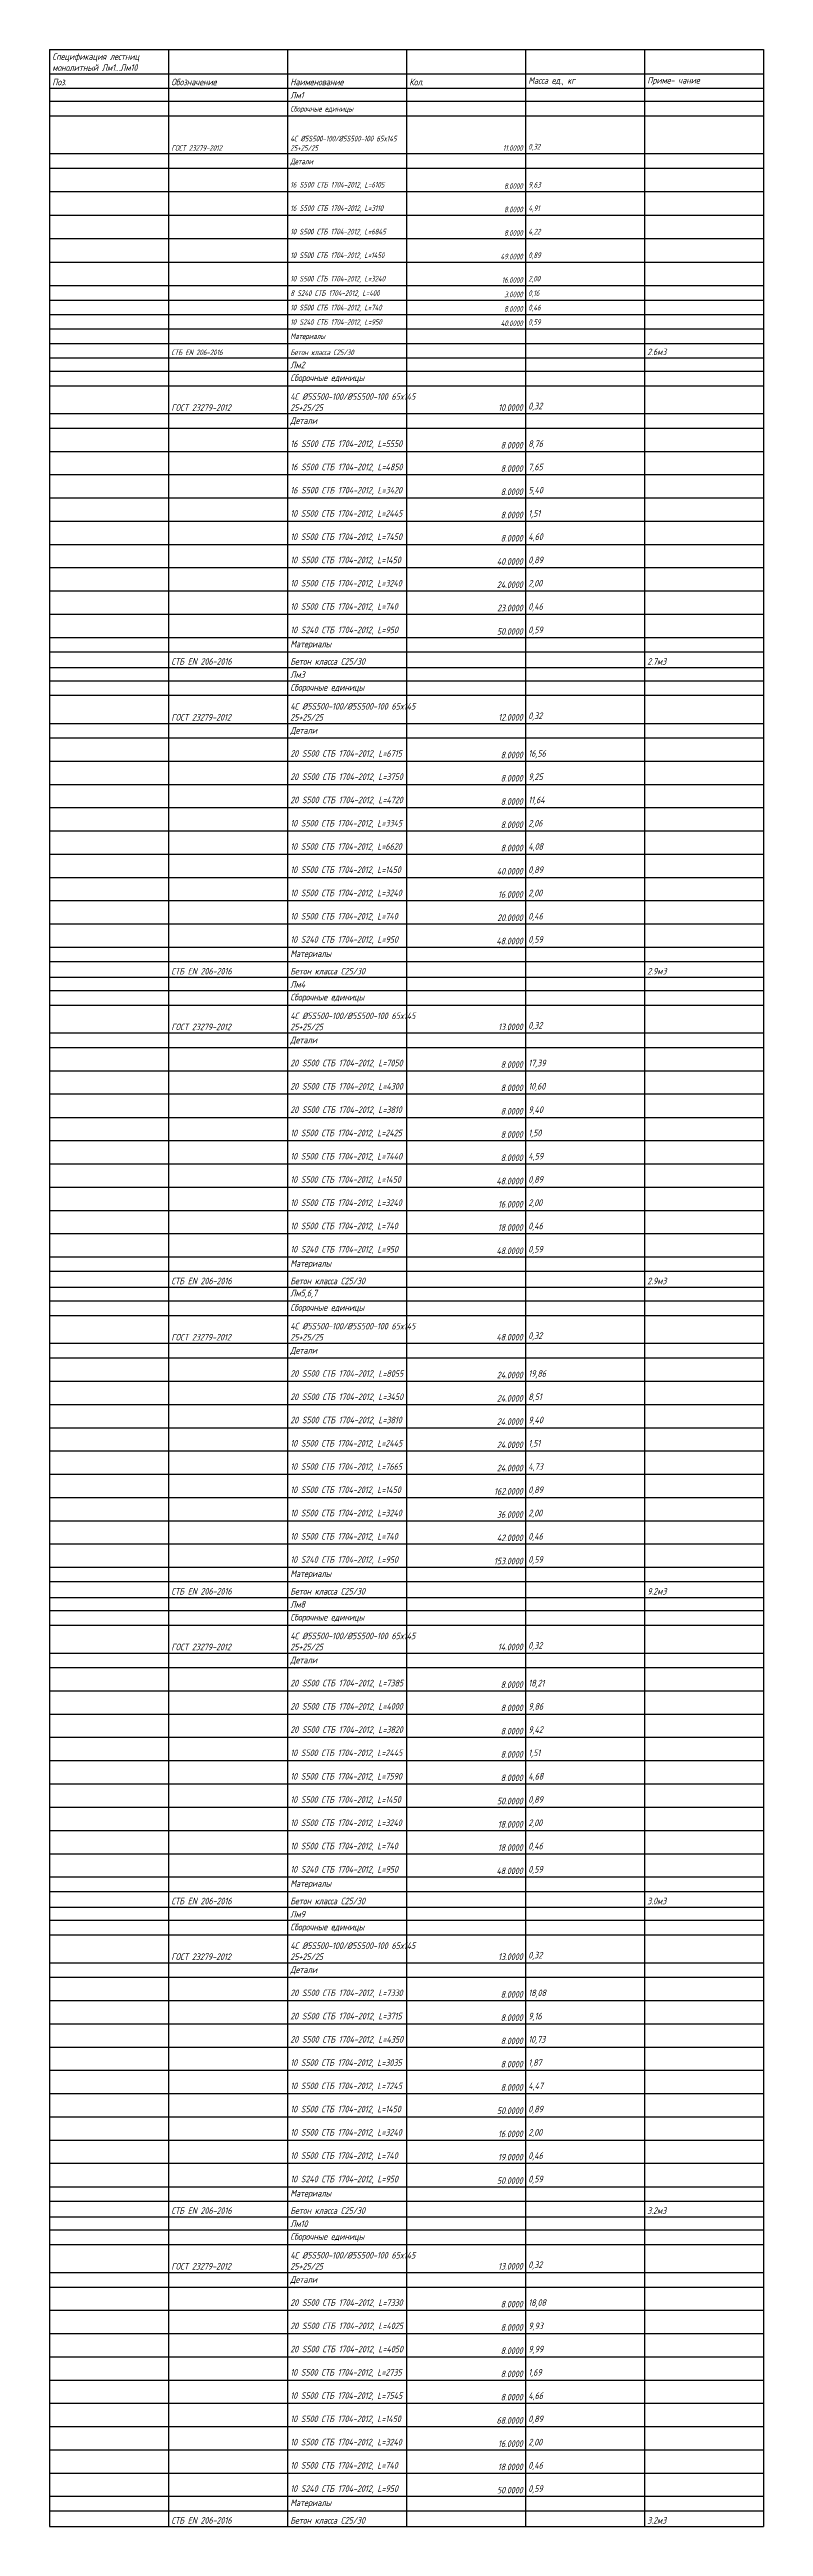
# Model space of a CAD drawing. Header units: millimetres. Extents: x 37106 to 280982, y -20648 to 46529.
# Drawn here: x 280212 to 280593, y -20648 to -19327 of the extents above; entities that cross this region are included whole.
import ezdxf

# ---------------------------------------------------------------- set-up
doc = ezdxf.new("R2010")
doc.units = ezdxf.units.MM
doc.layers.add('Обозначение', color=94, linetype='Continuous', lineweight=25)
doc.styles.get("Standard").update_dxf_attribs({"font": 'simplex.shx', "width": 0.7, "oblique": 15, "height": 3})

# ---------------------------------------------------------------- blocks, each defined once
blk = doc.blocks.new('*T1190')
at = {"layer": 'Обозначение', "color": 0, "linetype": 'ByBlock', "lineweight": -2, "transparency": 16777216}
for p, q in [((0, 0), (381, 0)), ((0, 0), (0, -1321)), ((63.5, 0), (63.5, -1321)), ((127, 0), (127, -1321)), ((190.5, 0), (190.5, -1321)), ((254, 0), (254, -1321)), ((317.5, 0), (317.5, -1321)), ((381, 0), (381, -1321)), ((0, -12.9), (381, -12.9)), ((0, -20.6), (381, -20.6)), ((0, -27.6), (381, -27.6)), ((0, -35.4), (381, -35.4)), ((0, -55.5), (381, -55.5)), ((0, -63.3), (381, -63.3)), ((0, -75.8), (381, -75.8)), ((0, -88.3), (381, -88.3)), ((0, -100.8), (381, -100.8)), ((0, -113.4), (381, -113.4)), ((0, -125.9), (381, -125.9)), ((0, -133.6), (381, -133.6)), ((0, -141.3), (381, -141.3)), ((0, -149), (381, -149)), ((0, -156.7), (381, -156.7)), ((0, -164.5), (381, -164.5)), ((0, -171.5), (381, -171.5)), ((0, -179.3), (381, -179.3)), ((0, -194.2), (381, -194.2)), ((0, -201.9), (381, -201.9)), ((0, -214.3), (381, -214.3)), ((0, -226.7), (381, -226.7)), ((0, -239.1), (381, -239.1)), ((0, -251.5), (381, -251.5)), ((0, -263.9), (381, -263.9)), ((0, -276.3), (381, -276.3)), ((0, -288.7), (381, -288.7)), ((0, -301.1), (381, -301.1)), ((0, -313.6), (381, -313.6)), ((0, -321.3), (381, -321.3)), ((0, -329.6), (381, -329.6)), ((0, -336.6), (381, -336.6)), ((0, -344.4), (381, -344.4)), ((0, -359.4), (381, -359.4)), ((0, -367.1), (381, -367.1)), ((0, -379.5), (381, -379.5)), ((0, -391.9), (381, -391.9)), ((0, -404.3), (381, -404.3)), ((0, -416.7), (381, -416.7)), ((0, -429.1), (381, -429.1)), ((0, -441.5), (381, -441.5)), ((0, -453.9), (381, -453.9)), ((0, -466.3), (381, -466.3)), ((0, -478.7), (381, -478.7)), ((0, -486.4), (381, -486.4)), ((0, -494.8), (381, -494.8)), ((0, -501.8), (381, -501.8)), ((0, -509.6), (381, -509.6)), ((0, -524.5), (381, -524.5)), ((0, -532.2), (381, -532.2)), ((0, -544.6), (381, -544.6)), ((0, -557), (381, -557)), ((0, -569.5), (381, -569.5)), ((0, -581.9), (381, -581.9)), ((0, -594.3), (381, -594.3)), ((0, -606.7), (381, -606.7)), ((0, -619.1), (381, -619.1)), ((0, -631.5), (381, -631.5)), ((0, -643.9), (381, -643.9)), ((0, -651.6), (381, -651.6)), ((0, -660), (381, -660)), ((0, -667.3), (381, -667.3)), ((0, -675.1), (381, -675.1)), ((0, -690), (381, -690)), ((0, -697.7), (381, -697.7)), ((0, -710.2), (381, -710.2)), ((0, -722.6), (381, -722.6)), ((0, -735), (381, -735)), ((0, -747.4), (381, -747.4)), ((0, -759.8), (381, -759.8)), ((0, -772.2), (381, -772.2)), ((0, -784.6), (381, -784.6)), ((0, -797), (381, -797)), ((0, -809.4), (381, -809.4)), ((0, -817.1), (381, -817.1)), ((0, -825.5), (381, -825.5)), ((0, -832.5), (381, -832.5)), ((0, -840.3), (381, -840.3)), ((0, -855.2), (381, -855.2)), ((0, -862.9), (381, -862.9)), ((0, -875.3), (381, -875.3)), ((0, -887.7), (381, -887.7)), ((0, -900.1), (381, -900.1)), ((0, -912.5), (381, -912.5)), ((0, -925), (381, -925)), ((0, -937.4), (381, -937.4)), ((0, -949.8), (381, -949.8)), ((0, -962.2), (381, -962.2)), ((0, -974.6), (381, -974.6)), ((0, -982.3), (381, -982.3)), ((0, -990.7), (381, -990.7)), ((0, -997.7), (381, -997.7)), ((0, -1005.5), (381, -1005.5)), ((0, -1020.4), (381, -1020.4)), ((0, -1028.1), (381, -1028.1)), ((0, -1040.5), (381, -1040.5)), ((0, -1052.9), (381, -1052.9)), ((0, -1065.3), (381, -1065.3)), ((0, -1077.7), (381, -1077.7)), ((0, -1090.1), (381, -1090.1)), ((0, -1102.5), (381, -1102.5)), ((0, -1114.9), (381, -1114.9)), ((0, -1127.3), (381, -1127.3)), ((0, -1139.8), (381, -1139.8)), ((0, -1147.5), (381, -1147.5)), ((0, -1155.8), (381, -1155.8)), ((0, -1162.8), (381, -1162.8)), ((0, -1170.6), (381, -1170.6)), ((0, -1185.5), (381, -1185.5)), ((0, -1193.3), (381, -1193.3)), ((0, -1205.7), (381, -1205.7)), ((0, -1218.1), (381, -1218.1)), ((0, -1230.5), (381, -1230.5)), ((0, -1242.9), (381, -1242.9)), ((0, -1255.3), (381, -1255.3)), ((0, -1267.7), (381, -1267.7)), ((0, -1280.1), (381, -1280.1)), ((0, -1292.5), (381, -1292.5)), ((0, -1304.9), (381, -1304.9)), ((0, -1312.6), (381, -1312.6)), ((0, -1321), (381, -1321))]:
    blk.add_line(p, q, dxfattribs=at)
at = {"layer": 'Обозначение', "color": 0, "transparency": 16777216, "width": 60.5}
for s, insert, char_height, attachment_point in [('Спецификация лестниц монолитный Лм1...Лм10', (1.5, -11.4), 3.528, 7), ('Поз.', (1.5, -19.1), 3.53, 7), ('Обозначение', (65, -19.1), 3.528, 7), ('Лм1', (128.5, -26.1), 3.53, 7), ('Наименование', (128.5, -19.1), 3.528, 7), ('Кол.', (192, -19.1), 3.53, 7), ('Масса ед., кг', (255.5, -19.1), 3.528, 7), ('Приме- чание', (319, -19.1), 3.528, 7), ('Сборочные единицы ', (128.5, -33.9), 3, 7), ('ГОСТ 23279-2012', (65, -54), 3, 7), ('4С %%C5S500-100/%%C5S500-100 65x145  25+25/25', (128.5, -54), 3, 7), ('11.0000', (252.5, -54), 3, 9), ('0,32', (255.5, -54), 3, 7), ('Детали', (128.5, -61.8), 3, 7), ('16 S500 СТБ 1704-2012, L=6105', (128.5, -74.3), 3, 7), ('8.0000', (252.5, -74.3), 3, 9), ('9,63', (255.5, -74.3), 3, 7), ('16 S500 СТБ 1704-2012, L=3110', (128.5, -86.8), 3, 7), ('8.0000', (252.5, -86.8), 3, 9), ('4,91', (255.5, -86.8), 3, 7), ('10 S500 СТБ 1704-2012, L=6845', (128.5, -99.3), 3, 7), ('8.0000', (252.5, -99.3), 3, 9), ('4,22', (255.5, -99.3), 3, 7), ('10 S500 СТБ 1704-2012, L=1450', (128.5, -111.9), 3, 7), ('49.0000', (252.5, -111.9), 3, 9), ('0,89', (255.5, -111.9), 3, 7), ('8 S240 СТБ 1704-2012, L=400', (128.5, -132.1), 3, 7), ('10 S500 СТБ 1704-2012, L=3240', (128.5, -124.4), 3, 7), ('16.0000', (252.5, -124.4), 3, 9), ('3.0000', (252.5, -132.1), 3, 9), ('2,00', (255.5, -124.4), 3, 7), ('0,16', (255.5, -132.1), 3, 7), ('10 S500 СТБ 1704-2012, L=740', (128.5, -139.8), 3, 7), ('10 S240 СТБ 1704-2012, L=950', (128.5, -147.5), 3, 7), ('40.0000', (252.5, -147.5), 3, 9), ('8.0000', (252.5, -139.8), 3, 9), ('0,46', (255.5, -139.8), 3, 7), ('0,59', (255.5, -147.5), 3, 7), ('Материалы', (128.5, -155.2), 3, 7), ('СТБ EN 206-2016', (65, -163), 3, 7), ('Лм2', (128.5, -170), 3.53, 7), ('Бетон класса С25/30 ', (128.5, -163), 3, 7), ('2.6м3', (319, -163), 3.53, 7), ('4С %%C5S500-100/%%C5S500-100 65x145 25+25/25', (128.5, -192.7), 3.528, 7), ('Сборочные единицы ', (128.5, -177.8), 3.528, 7), ('ГОСТ 23279-2012', (65, -192.7), 3.528, 7), ('Детали', (128.5, -200.4), 3.53, 7), ('10.0000', (252.5, -192.7), 3.53, 9), ('0,32', (255.5, -192.7), 3.53, 7), ('16 S500 СТБ 1704-2012, L=5550', (128.5, -212.8), 3.528, 7), ('8.0000', (252.5, -212.8), 3.53, 9), ('8,76', (255.5, -212.8), 3.53, 7), ('16 S500 СТБ 1704-2012, L=4850', (128.5, -225.2), 3.528, 7), ('8.0000', (252.5, -225.2), 3.53, 9), ('7,65', (255.5, -225.2), 3.53, 7), ('16 S500 СТБ 1704-2012, L=3420', (128.5, -237.6), 3.528, 7), ('8.0000', (252.5, -237.6), 3.53, 9), ('5,40', (255.5, -237.6), 3.53, 7), ('10 S500 СТБ 1704-2012, L=2445', (128.5, -250), 3.528, 7), ('8.0000', (252.5, -250), 3.53, 9), ('1,51', (255.5, -250), 3.53, 7), ('10 S500 СТБ 1704-2012, L=7450', (128.5, -262.4), 3.528, 7), ('8.0000', (252.5, -262.4), 3.53, 9), ('4,60', (255.5, -262.4), 3.53, 7), ('10 S500 СТБ 1704-2012, L=1450', (128.5, -274.8), 3.528, 7), ('40.0000', (252.5, -274.8), 3.53, 9), ('0,89', (255.5, -274.8), 3.53, 7), ('10 S500 СТБ 1704-2012, L=3240', (128.5, -287.2), 3.528, 7), ('24.0000', (252.5, -287.2), 3.53, 9), ('2,00', (255.5, -287.2), 3.53, 7), ('10 S500 СТБ 1704-2012, L=740', (128.5, -299.6), 3.528, 7), ('23.0000', (252.5, -299.6), 3.53, 9), ('0,46', (255.5, -299.6), 3.53, 7), ('Материалы', (128.5, -319.8), 3.53, 7), ('10 S240 СТБ 1704-2012, L=950', (128.5, -312.1), 3.528, 7), ('50.0000', (252.5, -312.1), 3.53, 9), ('0,59', (255.5, -312.1), 3.53, 7), ('СТБ EN 206-2016', (65, -328.1), 3.528, 7), ('Бетон класса С25/30 ', (128.5, -328.1), 3.528, 7), ('2.7м3', (319, -328.1), 3.53, 7), ('Лм3', (128.5, -335.1), 3.53, 7), ('Сборочные единицы ', (128.5, -342.9), 3.528, 7), ('ГОСТ 23279-2012', (65, -357.9), 3.528, 7), ('4С %%C5S500-100/%%C5S500-100 65x145 25+25/25', (128.5, -357.9), 3.528, 7), ('12.0000', (252.5, -357.9), 3.53, 9), ('0,32', (255.5, -357.9), 3.53, 7), ('Детали', (128.5, -365.6), 3.53, 7), ('20 S500 СТБ 1704-2012, L=6715', (128.5, -378), 3.528, 7), ('8.0000', (252.5, -378), 3.53, 9), ('16,56', (255.5, -378), 3.53, 7), ('20 S500 СТБ 1704-2012, L=3750', (128.5, -390.4), 3.528, 7), ('8.0000', (252.5, -390.4), 3.53, 9), ('9,25', (255.5, -390.4), 3.53, 7), ('20 S500 СТБ 1704-2012, L=4720', (128.5, -402.8), 3.528, 7), ('8.0000', (252.5, -402.8), 3.53, 9), ('11,64', (255.5, -402.8), 3.53, 7), ('10 S500 СТБ 1704-2012, L=3345', (128.5, -415.2), 3.528, 7), ('8.0000', (252.5, -415.2), 3.53, 9), ('2,06', (255.5, -415.2), 3.53, 7), ('10 S500 СТБ 1704-2012, L=6620', (128.5, -427.6), 3.528, 7), ('10 S500 СТБ 1704-2012, L=1450', (128.5, -440), 3.528, 7), ('8.0000', (252.5, -427.6), 3.53, 9), ('4,08', (255.5, -427.6), 3.53, 7), ('0,89', (255.5, -440), 3.53, 7), ('10 S500 СТБ 1704-2012, L=3240', (128.5, -452.4), 3.528, 7), ('40.0000', (252.5, -440), 3.53, 9), ('16.0000', (252.5, -452.4), 3.53, 9), ('2,00', (255.5, -452.4), 3.53, 7), ('10 S500 СТБ 1704-2012, L=740', (128.5, -464.8), 3.528, 7), ('20.0000', (252.5, -464.8), 3.53, 9), ('0,46', (255.5, -464.8), 3.53, 7), ('10 S240 СТБ 1704-2012, L=950', (128.5, -477.2), 3.528, 7), ('48.0000', (252.5, -477.2), 3.53, 9), ('0,59', (255.5, -477.2), 3.53, 7), ('Материалы', (128.5, -484.9), 3.53, 7), ('СТБ EN 206-2016', (65, -493.3), 3.528, 7), ('Лм4', (128.5, -500.3), 3.53, 7), ('Бетон класса С25/30 ', (128.5, -493.3), 3.528, 7), ('2.9м3', (319, -493.3), 3.53, 7), ('4С %%C5S500-100/%%C5S500-100 65x145 25+25/25', (128.5, -523), 3.528, 7), ('Сборочные единицы ', (128.5, -508.1), 3.528, 7), ('ГОСТ 23279-2012', (65, -523), 3.528, 7), ('Детали', (128.5, -530.7), 3.53, 7), ('13.0000', (252.5, -523), 3.53, 9), ('0,32', (255.5, -523), 3.53, 7), ('20 S500 СТБ 1704-2012, L=7050', (128.5, -543.1), 3.528, 7), ('8.0000', (252.5, -543.1), 3.53, 9), ('17,39', (255.5, -543.1), 3.53, 7), ('20 S500 СТБ 1704-2012, L=4300', (128.5, -555.5), 3.528, 7), ('8.0000', (252.5, -555.5), 3.53, 9), ('10,60', (255.5, -555.5), 3.53, 7), ('20 S500 СТБ 1704-2012, L=3810', (128.5, -568), 3.528, 7), ('8.0000', (252.5, -568), 3.53, 9), ('9,40', (255.5, -568), 3.53, 7), ('10 S500 СТБ 1704-2012, L=2425', (128.5, -580.4), 3.528, 7), ('8.0000', (252.5, -580.4), 3.53, 9), ('1,50', (255.5, -580.4), 3.53, 7), ('10 S500 СТБ 1704-2012, L=7440', (128.5, -592.8), 3.528, 7), ('8.0000', (252.5, -592.8), 3.53, 9), ('4,59', (255.5, -592.8), 3.53, 7), ('10 S500 СТБ 1704-2012, L=1450', (128.5, -605.2), 3.528, 7), ('48.0000', (252.5, -605.2), 3.53, 9), ('0,89', (255.5, -605.2), 3.53, 7), ('10 S500 СТБ 1704-2012, L=3240', (128.5, -617.6), 3.528, 7), ('16.0000', (252.5, -617.6), 3.53, 9), ('2,00', (255.5, -617.6), 3.53, 7), ('10 S500 СТБ 1704-2012, L=740', (128.5, -630), 3.528, 7), ('18.0000', (252.5, -630), 3.53, 9), ('0,46', (255.5, -630), 3.53, 7), ('Материалы', (128.5, -650.1), 3.53, 7), ('10 S240 СТБ 1704-2012, L=950', (128.5, -642.4), 3.528, 7), ('48.0000', (252.5, -642.4), 3.53, 9), ('0,59', (255.5, -642.4), 3.53, 7), ('СТБ EN 206-2016', (65, -658.5), 3.528, 7), ('Бетон класса С25/30 ', (128.5, -658.5), 3.528, 7), ('2.9м3', (319, -658.5), 3.53, 7), ('Лм5,6,7', (128.5, -665.8), 3.53, 7), ('Сборочные единицы ', (128.5, -673.6), 3.528, 7), ('ГОСТ 23279-2012', (65, -688.5), 3.528, 7), ('4С %%C5S500-100/%%C5S500-100 65x145 25+25/25', (128.5, -688.5), 3.528, 7), ('48.0000', (252.5, -688.5), 3.53, 9), ('0,32', (255.5, -688.5), 3.53, 7), ('Детали', (128.5, -696.2), 3.53, 7), ('20 S500 СТБ 1704-2012, L=8055', (128.5, -708.7), 3.528, 7), ('24.0000', (252.5, -708.7), 3.53, 9), ('19,86', (255.5, -708.7), 3.53, 7), ('20 S500 СТБ 1704-2012, L=3450', (128.5, -721.1), 3.528, 7), ('24.0000', (252.5, -721.1), 3.53, 9), ('8,51', (255.5, -721.1), 3.53, 7), ('20 S500 СТБ 1704-2012, L=3810', (128.5, -733.5), 3.528, 7), ('24.0000', (252.5, -733.5), 3.53, 9), ('9,40', (255.5, -733.5), 3.53, 7), ('10 S500 СТБ 1704-2012, L=2445', (128.5, -745.9), 3.528, 7), ('24.0000', (252.5, -745.9), 3.53, 9), ('1,51', (255.5, -745.9), 3.53, 7), ('10 S500 СТБ 1704-2012, L=7665', (128.5, -758.3), 3.528, 7), ('24.0000', (252.5, -758.3), 3.53, 9), ('4,73', (255.5, -758.3), 3.53, 7), ('10 S500 СТБ 1704-2012, L=1450', (128.5, -770.7), 3.528, 7), ('10 S500 СТБ 1704-2012, L=3240', (128.5, -783.1), 3.528, 7), ('162.0000', (252.5, -770.7), 3.53, 9), ('2,00', (255.5, -783.1), 3.53, 7), ('0,89', (255.5, -770.7), 3.53, 7), ('10 S500 СТБ 1704-2012, L=740', (128.5, -795.5), 3.528, 7), ('36.0000', (252.5, -783.1), 3.53, 9), ('42.0000', (252.5, -795.5), 3.53, 9), ('0,46', (255.5, -795.5), 3.53, 7), ('10 S240 СТБ 1704-2012, L=950', (128.5, -807.9), 3.528, 7), ('153.0000', (252.5, -807.9), 3.53, 9), ('0,59', (255.5, -807.9), 3.53, 7), ('Материалы', (128.5, -815.6), 3.53, 7), ('СТБ EN 206-2016', (65, -824), 3.528, 7), ('Лм8', (128.5, -831), 3.53, 7), ('Бетон класса С25/30 ', (128.5, -824), 3.528, 7), ('9.2м3', (319, -824), 3.53, 7), ('4С %%C5S500-100/%%C5S500-100 65x145 25+25/25', (128.5, -853.7), 3.528, 7), ('Сборочные единицы ', (128.5, -838.8), 3.528, 7), ('ГОСТ 23279-2012', (65, -853.7), 3.528, 7), ('Детали', (128.5, -861.4), 3.53, 7), ('14.0000', (252.5, -853.7), 3.53, 9), ('0,32', (255.5, -853.7), 3.53, 7), ('20 S500 СТБ 1704-2012, L=7385', (128.5, -873.8), 3.528, 7), ('8.0000', (252.5, -873.8), 3.53, 9), ('18,21', (255.5, -873.8), 3.53, 7), ('20 S500 СТБ 1704-2012, L=4000', (128.5, -886.2), 3.528, 7), ('8.0000', (252.5, -886.2), 3.53, 9), ('9,86', (255.5, -886.2), 3.53, 7), ('20 S500 СТБ 1704-2012, L=3820', (128.5, -898.6), 3.528, 7), ('8.0000', (252.5, -898.6), 3.53, 9), ('9,42', (255.5, -898.6), 3.53, 7), ('10 S500 СТБ 1704-2012, L=2445', (128.5, -911), 3.528, 7), ('8.0000', (252.5, -911), 3.53, 9), ('1,51', (255.5, -911), 3.53, 7), ('10 S500 СТБ 1704-2012, L=7590', (128.5, -923.5), 3.528, 7), ('8.0000', (252.5, -923.5), 3.53, 9), ('4,68', (255.5, -923.5), 3.53, 7), ('10 S500 СТБ 1704-2012, L=1450', (128.5, -935.9), 3.528, 7), ('50.0000', (252.5, -935.9), 3.53, 9), ('0,89', (255.5, -935.9), 3.53, 7), ('10 S500 СТБ 1704-2012, L=3240', (128.5, -948.3), 3.528, 7), ('18.0000', (252.5, -948.3), 3.53, 9), ('2,00', (255.5, -948.3), 3.53, 7), ('10 S500 СТБ 1704-2012, L=740', (128.5, -960.7), 3.528, 7), ('18.0000', (252.5, -960.7), 3.53, 9), ('0,46', (255.5, -960.7), 3.53, 7), ('Материалы', (128.5, -980.8), 3.53, 7), ('10 S240 СТБ 1704-2012, L=950', (128.5, -973.1), 3.528, 7), ('48.0000', (252.5, -973.1), 3.53, 9), ('0,59', (255.5, -973.1), 3.53, 7), ('СТБ EN 206-2016', (65, -989.2), 3.528, 7), ('Бетон класса С25/30 ', (128.5, -989.2), 3.528, 7), ('3.0м3', (319, -989.2), 3.53, 7), ('Лм9', (128.5, -996.2), 3.53, 7), ('Сборочные единицы ', (128.5, -1004), 3.528, 7), ('ГОСТ 23279-2012', (65, -1018.9), 3.528, 7), ('4С %%C5S500-100/%%C5S500-100 65x145 25+25/25', (128.5, -1018.9), 3.528, 7), ('13.0000', (252.5, -1018.9), 3.53, 9), ('0,32', (255.5, -1018.9), 3.53, 7), ('Детали', (128.5, -1026.6), 3.53, 7), ('20 S500 СТБ 1704-2012, L=7330', (128.5, -1039), 3.528, 7), ('8.0000', (252.5, -1039), 3.53, 9), ('18,08', (255.5, -1039), 3.53, 7), ('20 S500 СТБ 1704-2012, L=3715', (128.5, -1051.4), 3.528, 7), ('8.0000', (252.5, -1051.4), 3.53, 9), ('9,16', (255.5, -1051.4), 3.53, 7), ('20 S500 СТБ 1704-2012, L=4350', (128.5, -1063.8), 3.528, 7), ('8.0000', (252.5, -1063.8), 3.53, 9), ('10,73', (255.5, -1063.8), 3.53, 7), ('10 S500 СТБ 1704-2012, L=3035', (128.5, -1076.2), 3.528, 7), ('8.0000', (252.5, -1076.2), 3.53, 9), ('1,87', (255.5, -1076.2), 3.53, 7), ('10 S500 СТБ 1704-2012, L=7245', (128.5, -1088.6), 3.528, 7), ('8.0000', (252.5, -1088.6), 3.53, 9), ('4,47', (255.5, -1088.6), 3.53, 7), ('10 S500 СТБ 1704-2012, L=1450', (128.5, -1101), 3.528, 7), ('10 S500 СТБ 1704-2012, L=3240', (128.5, -1113.4), 3.528, 7), ('50.0000', (252.5, -1101), 3.53, 9), ('2,00', (255.5, -1113.4), 3.53, 7), ('0,89', (255.5, -1101), 3.53, 7), ('10 S500 СТБ 1704-2012, L=740', (128.5, -1125.8), 3.528, 7), ('16.0000', (252.5, -1113.4), 3.53, 9), ('19.0000', (252.5, -1125.8), 3.53, 9), ('0,46', (255.5, -1125.8), 3.53, 7), ('10 S240 СТБ 1704-2012, L=950', (128.5, -1138.3), 3.528, 7), ('50.0000', (252.5, -1138.3), 3.53, 9), ('0,59', (255.5, -1138.3), 3.53, 7), ('Материалы', (128.5, -1146), 3.53, 7), ('СТБ EN 206-2016', (65, -1154.3), 3.528, 7), ('Лм10', (128.5, -1161.3), 3.53, 7), ('Бетон класса С25/30 ', (128.5, -1154.3), 3.528, 7), ('3.2м3', (319, -1154.3), 3.53, 7), ('4С %%C5S500-100/%%C5S500-100 65x145 25+25/25', (128.5, -1184), 3.528, 7), ('Сборочные единицы ', (128.5, -1169.1), 3.528, 7), ('ГОСТ 23279-2012', (65, -1184), 3.528, 7), ('Детали', (128.5, -1191.8), 3.53, 7), ('13.0000', (252.5, -1184), 3.53, 9), ('0,32', (255.5, -1184), 3.53, 7), ('20 S500 СТБ 1704-2012, L=7330', (128.5, -1204.2), 3.528, 7), ('8.0000', (252.5, -1204.2), 3.53, 9), ('18,08', (255.5, -1204.2), 3.53, 7), ('20 S500 СТБ 1704-2012, L=4025', (128.5, -1216.6), 3.528, 7), ('8.0000', (252.5, -1216.6), 3.53, 9), ('9,93', (255.5, -1216.6), 3.53, 7), ('20 S500 СТБ 1704-2012, L=4050', (128.5, -1229), 3.528, 7), ('8.0000', (252.5, -1229), 3.53, 9), ('9,99', (255.5, -1229), 3.53, 7), ('10 S500 СТБ 1704-2012, L=2735', (128.5, -1241.4), 3.528, 7), ('8.0000', (252.5, -1241.4), 3.53, 9), ('1,69', (255.5, -1241.4), 3.53, 7), ('10 S500 СТБ 1704-2012, L=7545', (128.5, -1253.8), 3.528, 7), ('8.0000', (252.5, -1253.8), 3.53, 9), ('4,66', (255.5, -1253.8), 3.53, 7), ('10 S500 СТБ 1704-2012, L=1450', (128.5, -1266.2), 3.528, 7), ('68.0000', (252.5, -1266.2), 3.53, 9), ('0,89', (255.5, -1266.2), 3.53, 7), ('10 S500 СТБ 1704-2012, L=3240', (128.5, -1278.6), 3.528, 7), ('16.0000', (252.5, -1278.6), 3.53, 9), ('2,00', (255.5, -1278.6), 3.53, 7), ('10 S500 СТБ 1704-2012, L=740', (128.5, -1291), 3.528, 7), ('18.0000', (252.5, -1291), 3.53, 9), ('0,46', (255.5, -1291), 3.53, 7), ('Материалы', (128.5, -1311.1), 3.53, 7), ('10 S240 СТБ 1704-2012, L=950', (128.5, -1303.4), 3.528, 7), ('50.0000', (252.5, -1303.4), 3.53, 9), ('0,59', (255.5, -1303.4), 3.53, 7), ('СТБ EN 206-2016', (65, -1319.5), 3.528, 7), ('Бетон класса С25/30 ', (128.5, -1319.5), 3.528, 7), ('3.2м3', (319, -1319.5), 3.53, 7)]:
    blk.add_mtext(s, dxfattribs=dict(at, insert=insert, char_height=char_height, attachment_point=attachment_point))

msp = doc.modelspace()

# ---------------------------------------------------------------- block references
msp.add_blockref('*T1190', (280211.7, -19327.3))

doc.saveas('drawing.dxf')
